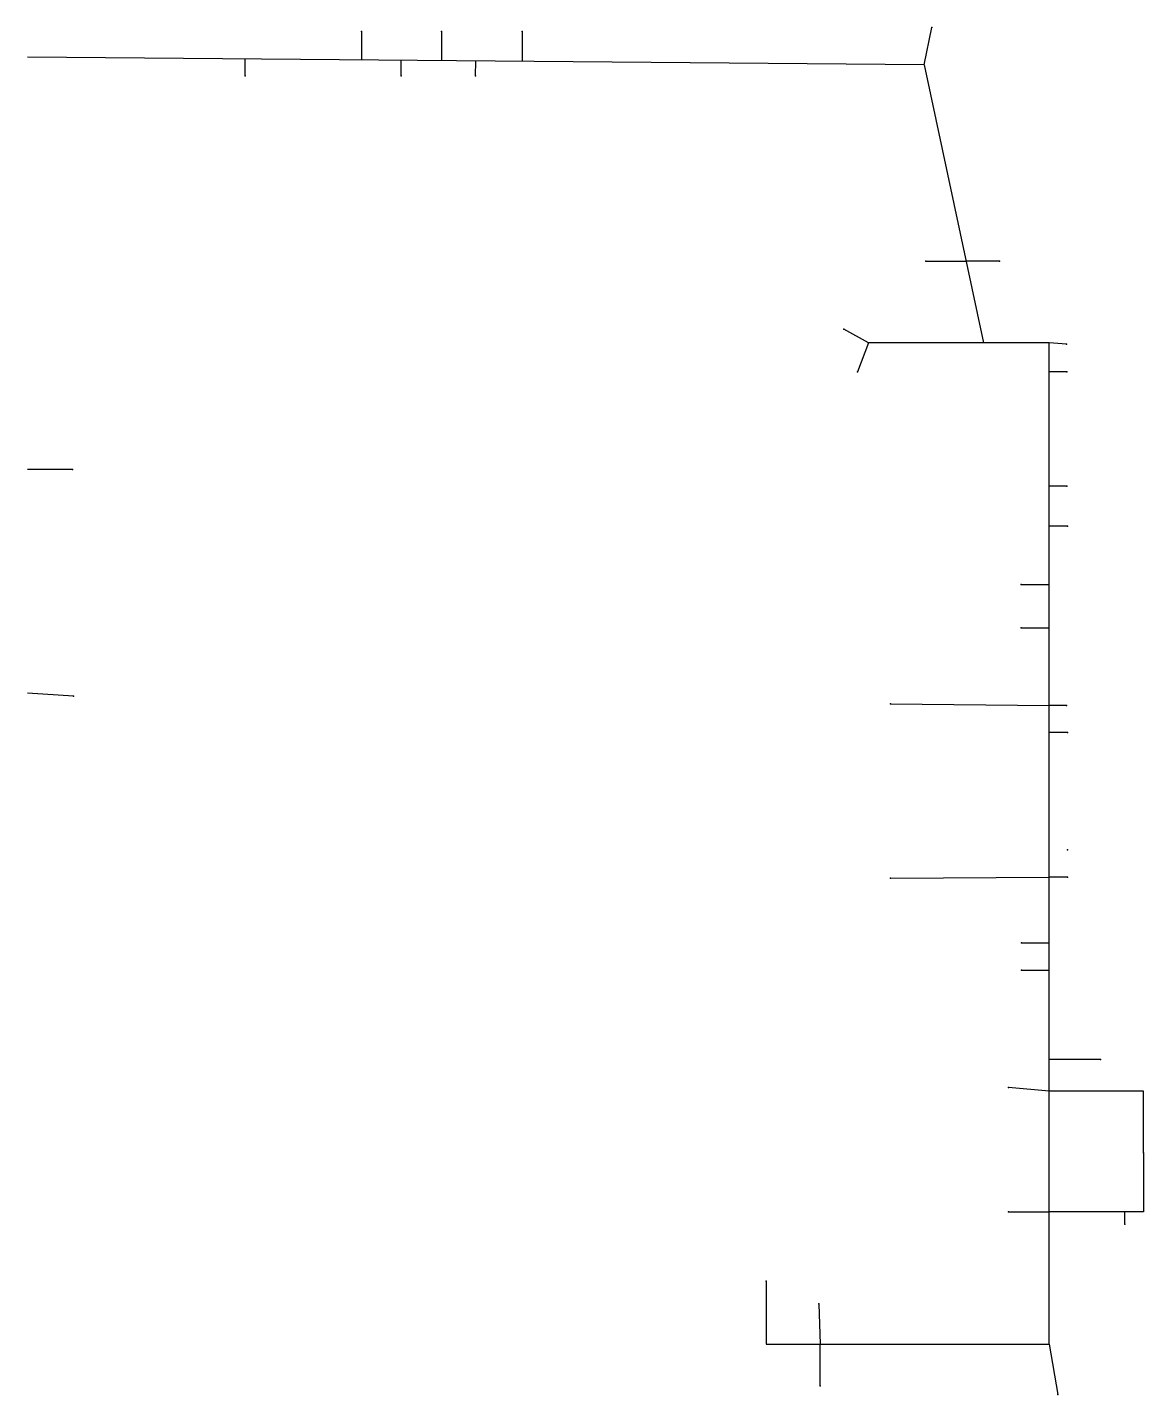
# Model space of a CAD drawing. Header units: inches. Extents: x 0 to 100, y -1 to 130.
# Drawn here: x 28.2 to 87.5, y 30.3 to 103 of the extents above; entities that cross this region are included whole.
import ezdxf

# ---------------------------------------------------------------- set-up
doc = ezdxf.new("R2010")
doc.units = ezdxf.units.IN
doc.header["$MEASUREMENT"] = 0
doc.header["$PDSIZE"] = -1

msp = doc.modelspace()

# ---------------------------------------------------------------- linework, layer by layer
at = {"color": 7, "linetype": 'Continuous'}
for p, q in [((45.927, 102.747), (45.927, 101.217)), ((50.163, 102.747), (50.163, 101.18)), ((54.462, 102.747), (54.462, 101.144)), ((75.821, 100.961), (76.226, 102.961)), ((75.821, 100.961), (28.166, 101.369)), ((39.737, 100.381), (39.737, 101.27)), ((48.033, 100.378), (48.033, 101.199)), ((51.979, 100.378), (51.994, 101.165)), ((75.821, 100.961), (78.965, 86.184)), ((75.896, 90.526), (78.041, 90.526)), ((79.813, 90.526), (78.041, 90.526)), ((72.854, 86.184), (71.538, 86.922)), ((72.854, 86.184), (72.278, 84.657)), ((82.46, 86.184), (72.854, 86.184)), ((82.46, 32.971), (82.46, 86.184)), ((83.381, 86.12), (82.46, 86.184)), ((83.399, 84.645), (82.46, 84.645)), ((30.564, 79.463), (28.166, 79.463)), ((83.399, 78.566), (82.46, 78.566)), ((83.434, 76.449), (82.46, 76.449)), ((80.971, 73.338), (82.46, 73.338)), ((80.971, 71.042), (82.46, 71.042)), ((30.615, 67.416), (28.166, 67.573)), ((74.019, 67.001), (82.46, 66.919)), ((83.373, 66.919), (82.46, 66.919)), ((83.432, 65.477), (82.46, 65.477)), ((74.019, 57.735), (82.46, 57.783)), ((83.432, 57.783), (82.46, 57.783)), ((80.992, 54.305), (82.46, 54.305)), ((80.992, 52.84), (82.46, 52.84)), ((85.187, 48.102), (82.46, 48.102)), ((82.46, 46.41), (80.295, 46.608)), ((87.473, 46.41), (82.46, 46.41)), ((87.473, 43.132), (87.473, 46.41)), ((87.473, 43.132), (87.473, 40.01)), ((80.295, 40.01), (82.46, 40.01)), ((87.473, 40.01), (82.46, 40.01)), ((86.469, 39.347), (86.469, 40.01)), ((67.42, 36.309), (67.42, 32.971)), ((70.209, 35.116), (70.29, 32.971)), ((67.42, 32.971), (82.46, 32.971)), ((70.29, 30.753), (70.29, 32.971)), ((82.46, 32.971), (82.911, 30.284))]:
    msp.add_line(p, q, dxfattribs=at)
for p in [(45.927, 102.747), (50.163, 102.747), (54.462, 102.747), (76.226, 102.961), (39.737, 100.381), (48.033, 100.378), (51.979, 100.378), (75.896, 90.526), (79.813, 90.526), (71.538, 86.922), (83.381, 86.12), (72.278, 84.657), (83.399, 84.645), (30.564, 79.463), (83.399, 78.566), (83.434, 76.449), (80.971, 73.338), (80.971, 71.042), (30.615, 67.416), (74.019, 67.001), (83.373, 66.919), (83.432, 65.477), (83.432, 59.241), (74.019, 57.735), (83.432, 57.783), (80.992, 54.305), (80.992, 52.84), (85.187, 48.102), (80.295, 46.608), (87.473, 43.132), (80.295, 40.01), (86.469, 39.347), (67.42, 36.309), (70.209, 35.116), (70.29, 30.753), (82.911, 30.284)]:
    msp.add_point(p, dxfattribs=at)

doc.saveas('drawing.dxf')
